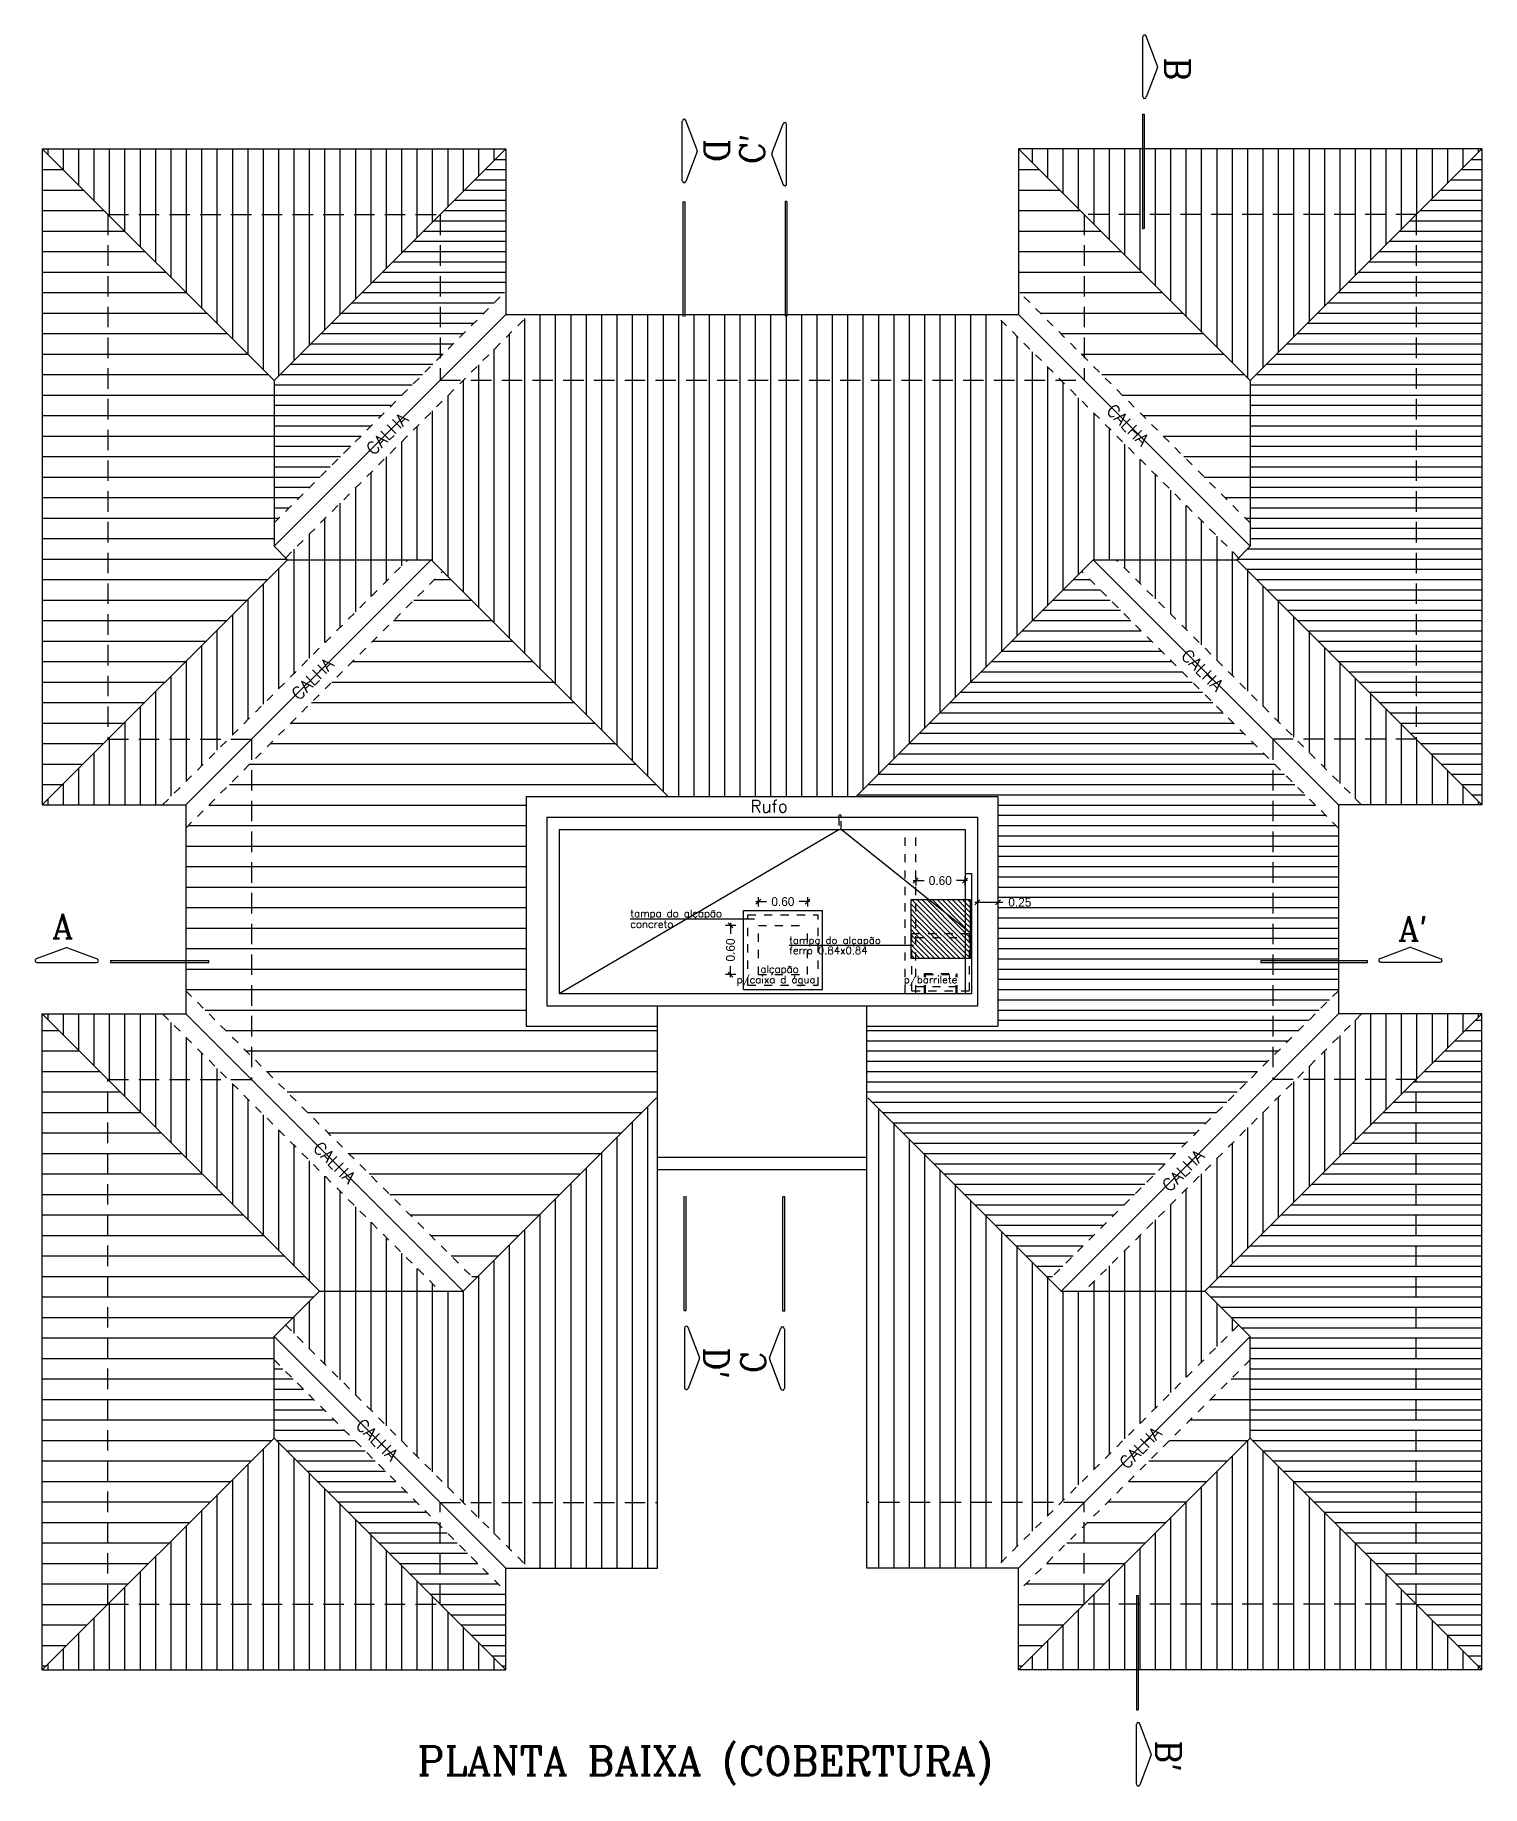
# Model space of a CAD drawing. Extents: x 63 to 100, y -593278 to 70.
# Drawn here: x 62.84 to 80.48, y 49.04 to 70.39 of the extents above; entities that cross this region are included whole.
import ezdxf

# ---------------------------------------------------------------- set-up
doc = ezdxf.new("R2010")
doc.units = 0
doc.header["$LTSCALE"] = 2
doc.linetypes.add('DASHED2', pattern=[0.375, 0.25, -0.125])
doc.layers.get('0').update_dxf_attribs({"linetype": 'CONTINUOUS'})
doc.layers.get('DEFPOINTS').update_dxf_attribs({"linetype": 'CONTINUOUS'})
for name, color, linetype in [('COTAS', 244, 'CONTINUOUS'), ('PAREDE', 7, 'CONTINUOUS'), ('TELHADO', 30, 'CONTINUOUS'), ('TEXTO', 1, 'CONTINUOUS')]:
    doc.layers.add(name, color=color, linetype=linetype)
doc.styles.add('ROMANC', font='ROMANC.SHX')
doc.dimstyles.get("Standard").update_dxf_attribs({"dimtxt": 0.18, "dimasz": 0.18, "dimexe": 0.18, "dimexo": 0.0625, "dimgap": 0.09, "dimtad": 0, "dimtih": 1, "dimtoh": 1, "dimdec": 4, "dimzin": 0, "dimtxsty": 'STANDARD', "dimcen": 0.09, "dimazin": 3, "dimtfac": 1, "dimtdec": 4, "dimtofl": 0, "dimtmove": 0, "dimatfit": 3, "dimtolj": 1, "dimtzin": 0})

msp = doc.modelspace()

# ---------------------------------------------------------------- texts
at = {"layer": 'TEXTO', "color": 3, "linetype": 'CONTINUOUS', "ltscale": 0.3, "style": 'ROMANC', "text_generation_flag": 2}
msp.add_text('B', height=0.3, rotation=90, dxfattribs=at).set_placement((76.918, 70.117))
at = {"layer": 'TEXTO', "color": 3, "linetype": 'CONTINUOUS', "ltscale": 0.3, "style": 'ROMANC'}
for s, rotation, p in [('D', 270, (71.001, 69.123)), ("C'", 90, (71.733, 68.815)), ("D'", 270, (70.997, 54.386)), ('C', 90, (71.746, 54.068)), ("B'", 270, (76.509, 49.593))]:
    msp.add_text(s, height=0.3, rotation=rotation, dxfattribs=at).set_placement(p)
at = {"layer": 'TEXTO', "color": 30, "ltscale": 0.3, "style": 'ROMANC'}
for rotation, p in [(45, (66.967, 65.258)), (315, (75.888, 65.799)), (45, (66.057, 62.268)), (315, (76.798, 62.809)), (315, (66.217, 56.803)), (45, (76.67, 56.272)), (315, (66.737, 53.423)), (45, (76.15, 52.892))]:
    msp.add_text('CALHA', height=0.15, rotation=rotation, dxfattribs=at).set_placement(p)
for s, height, p in [('Rufo', 0.15, (71.561, 60.91)), ('tampa do alçapão ', 0.09, (70.097, 59.632)), ('concreto', 0.09, (70.097, 59.502)), ('tampa do alçapão ', 0.09, (72.033, 59.305)), ('ferro 0.84x0.84', 0.09, (72.033, 59.182)), ('alçapão ', 0.09, (71.683, 58.953)), ('p/caixa d água ', 0.09, (71.394, 58.826)), ('p/barrilete', 0.09, (73.432, 58.826))]:
    msp.add_text(s, height=height, dxfattribs=at).set_placement(p)
at = {"layer": 'TEXTO', "color": 3, "linetype": 'CONTINUOUS', "ltscale": 0.3, "style": 'ROMANC'}
for s, p in [('A', (63.049, 59.372)), ("A'", (79.458, 59.345))]:
    msp.add_text(s, height=0.3, dxfattribs=at).set_placement(p)
at = {"layer": 'TEXTO', "color": 5, "ltscale": 0.3, "style": 'ROMANC'}
msp.add_text('PLANTA BAIXA (COBERTURA)', height=0.35, dxfattribs=at).set_placement((67.503, 49.166))

# ---------------------------------------------------------------- blocks, each defined once
blk = doc.blocks.new('_OBLIQUE')
at = {"color": 0, "linetype": 'BYBLOCK'}
blk.add_line((-0.5, -0.5), (0.5, 0.5), dxfattribs=at)
blk = doc.blocks.new('*D2')
at = {"color": 244, "linetype": 'BYBLOCK', "ltscale": 0.2}
for p, q in [((73.579, 59.162), (73.579, 59.051)), ((74.179, 59.162), (74.179, 59.051)), ((73.549, 59.111), (73.681, 59.111)), ((74.209, 59.111), (74.077, 59.111))]:
    blk.add_line(p, q, dxfattribs=at)
at = {"layer": 'DEFPOINTS', "color": 0, "linetype": 'BYBLOCK', "ltscale": 0.2}
for p in [(73.579, 60.002), (74.179, 60.002), (74.179, 59.111)]:
    blk.add_point(p, dxfattribs=at)
at = {"color": 244, "linetype": 'BYBLOCK', "ltscale": 0.2, "xscale": 0.06, "yscale": 0.06, "zscale": 0.06, "rotation": 180}
blk.add_blockref('_OBLIQUE', (73.579, 59.111), dxfattribs=at)
at = {"color": 244, "linetype": 'BYBLOCK', "ltscale": 0.2, "xscale": 0.06, "yscale": 0.06, "zscale": 0.06}
blk.add_blockref('_OBLIQUE', (74.179, 59.111), dxfattribs=at)
at = {"color": 30, "linetype": 'BYBLOCK', "ltscale": 0.2, "insert": (73.879, 59.111), "char_height": 0.108, "attachment_point": 5}
blk.add_mtext('\\A1;0.60', dxfattribs=at)
blk = doc.blocks.new('*D3')
at = {"color": 244, "linetype": 'BYBLOCK', "ltscale": 0.2}
for p, q in [((72.199, 58.979), (72.331, 58.979)), ((72.229, 59.032), (72.229, 58.919)), ((72.859, 58.979), (72.727, 58.979)), ((72.829, 59.032), (72.829, 58.919))]:
    blk.add_line(p, q, dxfattribs=at)
at = {"layer": 'DEFPOINTS', "color": 0, "linetype": 'BYBLOCK', "ltscale": 0.2}
for p in [(72.229, 59.872), (72.829, 59.872), (72.829, 58.979)]:
    blk.add_point(p, dxfattribs=at)
at = {"color": 244, "linetype": 'BYBLOCK', "ltscale": 0.2, "xscale": 0.06, "yscale": 0.06, "zscale": 0.06, "rotation": 180}
blk.add_blockref('_OBLIQUE', (72.229, 58.979), dxfattribs=at)
at = {"color": 244, "linetype": 'BYBLOCK', "ltscale": 0.2, "xscale": 0.06, "yscale": 0.06, "zscale": 0.06}
blk.add_blockref('_OBLIQUE', (72.829, 58.979), dxfattribs=at)
at = {"color": 30, "linetype": 'BYBLOCK', "ltscale": 0.2, "insert": (72.529, 58.979), "char_height": 0.108, "attachment_point": 5}
blk.add_mtext('\\A1;0.60', dxfattribs=at)
blk = doc.blocks.new('*D4')
at = {"color": 244, "linetype": 'BYBLOCK', "ltscale": 0.2}
for p, q in [((71.389, 60.472), (71.263, 60.472)), ((71.323, 60.502), (71.323, 60.37)), ((71.389, 59.872), (71.263, 59.872)), ((71.323, 59.842), (71.323, 59.974))]:
    blk.add_line(p, q, dxfattribs=at)
at = {"layer": 'DEFPOINTS', "color": 0, "linetype": 'BYBLOCK', "ltscale": 0.2}
for p in [(72.229, 60.472), (71.323, 59.872), (72.229, 59.872)]:
    blk.add_point(p, dxfattribs=at)
at = {"color": 244, "linetype": 'BYBLOCK', "ltscale": 0.2, "xscale": 0.06, "yscale": 0.06, "zscale": 0.06}
for p, rotation in [((71.323, 60.472), 90), ((71.323, 59.872), 270)]:
    blk.add_blockref('_OBLIQUE', p, dxfattribs=dict(at, rotation=rotation))
at = {"color": 30, "linetype": 'BYBLOCK', "ltscale": 0.2, "insert": (71.323, 60.172), "char_height": 0.108, "attachment_point": 5, "rotation": 90}
blk.add_mtext('\\A1;0.60', dxfattribs=at)
blk = doc.blocks.new('*X1')
at = {"color": 0, "linetype": 'CONTINUOUS'}
for p, q in [((163.066, -96.548), (163.1, -96.515)), ((163.116, -96.745), (163.347, -96.515)), ((163.116, -96.684), (163.285, -96.515)), ((163.116, -96.622), (163.223, -96.515)), ((163.116, -96.56), (163.162, -96.515)), ((163.153, -96.77), (163.409, -96.515)), ((163.215, -96.77), (163.471, -96.515)), ((163.277, -96.77), (163.533, -96.515)), ((163.339, -96.77), (163.595, -96.515)), ((163.401, -96.77), (163.657, -96.515)), ((163.463, -96.77), (163.716, -96.517)), ((163.716, -96.517), (163.718, -96.515)), ((163.766, -96.529), (163.776, -96.519)), ((163.056, -96.558), (163.066, -96.548)), ((163.056, -96.62), (163.066, -96.61)), ((163.056, -96.682), (163.066, -96.672)), ((163.056, -96.744), (163.066, -96.734)), ((163.066, -96.61), (163.116, -96.56)), ((163.066, -96.672), (163.116, -96.622)), ((163.066, -96.734), (163.116, -96.684)), ((163.525, -96.77), (163.716, -96.579)), ((163.586, -96.77), (163.716, -96.64)), ((163.648, -96.77), (163.716, -96.702)), ((163.716, -96.579), (163.766, -96.529)), ((163.716, -96.64), (163.766, -96.59)), ((163.716, -96.702), (163.766, -96.652)), ((163.716, -96.764), (163.766, -96.714)), ((163.766, -96.59), (163.776, -96.58)), ((163.766, -96.652), (163.776, -96.642)), ((163.766, -96.714), (163.776, -96.704)), ((163.056, -96.805), (163.066, -96.795)), ((163.056, -96.867), (163.103, -96.82)), ((163.056, -96.929), (163.116, -96.869)), ((163.056, -96.991), (163.116, -96.931)), ((163.066, -96.795), (163.116, -96.745)), ((163.103, -96.82), (163.153, -96.77)), ((163.116, -97.117), (163.413, -96.82)), ((163.116, -97.055), (163.351, -96.82)), ((163.116, -96.993), (163.289, -96.82)), ((163.116, -96.931), (163.227, -96.82)), ((163.116, -96.869), (163.165, -96.82)), ((163.116, -97.179), (163.475, -96.82)), ((163.122, -97.235), (163.536, -96.82)), ((163.165, -96.82), (163.215, -96.77)), ((163.184, -97.235), (163.598, -96.82)), ((163.227, -96.82), (163.277, -96.77)), ((163.246, -97.235), (163.66, -96.82)), ((163.289, -96.82), (163.339, -96.77)), ((163.308, -97.235), (163.716, -96.826)), ((163.351, -96.82), (163.401, -96.77)), ((163.37, -97.235), (163.716, -96.888)), ((163.413, -96.82), (163.463, -96.77)), ((163.432, -97.235), (163.716, -96.95)), ((163.475, -96.82), (163.525, -96.77)), ((163.536, -96.82), (163.586, -96.77)), ((163.598, -96.82), (163.648, -96.77)), ((163.66, -96.82), (163.71, -96.77)), ((163.71, -96.77), (163.716, -96.764)), ((163.716, -96.826), (163.722, -96.82)), ((163.716, -96.888), (163.776, -96.828)), ((163.716, -96.95), (163.776, -96.89)), ((163.716, -97.012), (163.776, -96.952)), ((163.722, -96.82), (163.766, -96.776)), ((163.766, -96.776), (163.776, -96.766)), ((163.056, -97.053), (163.116, -96.993)), ((163.056, -97.115), (163.116, -97.055)), ((163.056, -97.177), (163.116, -97.117)), ((163.493, -97.235), (163.716, -97.012)), ((163.555, -97.235), (163.716, -97.074)), ((163.617, -97.235), (163.716, -97.135)), ((163.716, -97.074), (163.776, -97.014)), ((163.716, -97.135), (163.776, -97.075)), ((163.716, -97.197), (163.776, -97.137)), ((163.06, -97.235), (163.116, -97.179)), ((163.679, -97.235), (163.716, -97.197)), ((163.741, -97.235), (163.776, -97.199))]:
    blk.add_line(p, q, dxfattribs=at)
blk = doc.blocks.new('*D6')
at = {"color": 244, "linetype": 'BYBLOCK', "ltscale": 0.2}
for p, q in [((74.579, 60.242), (74.579, 59.815)), ((74.329, 60.012), (74.329, 59.815)), ((74.299, 59.875), (74.579, 59.875)), ((74.579, 59.875), (74.639, 59.875))]:
    blk.add_line(p, q, dxfattribs=at)
at = {"layer": 'DEFPOINTS', "color": 0, "linetype": 'BYBLOCK', "ltscale": 0.2}
for p in [(74.579, 61.082), (74.329, 60.852), (74.579, 59.875)]:
    blk.add_point(p, dxfattribs=at)
at = {"color": 244, "linetype": 'BYBLOCK', "ltscale": 0.2, "xscale": 0.06, "yscale": 0.06, "zscale": 0.06, "rotation": 180}
blk.add_blockref('_OBLIQUE', (74.329, 59.875), dxfattribs=at)
at = {"color": 244, "linetype": 'BYBLOCK', "ltscale": 0.2, "xscale": 0.06, "yscale": 0.06, "zscale": 0.06}
blk.add_blockref('_OBLIQUE', (74.579, 59.875), dxfattribs=at)
at = {"color": 30, "linetype": 'BYBLOCK', "ltscale": 0.2, "insert": (74.846, 59.875), "char_height": 0.108, "attachment_point": 5}
blk.add_mtext('\\A1;0.25', dxfattribs=at)
blk = doc.blocks.new('*X34')
at = {"color": 0, "ltscale": 0.2}
for p, q in [((80.477, 69), (80.479, 69)), ((80.352, 68.875), (80.479, 68.875)), ((80.102, 68.625), (80.479, 68.625)), ((80.227, 68.75), (80.479, 68.75)), ((79.852, 68.375), (80.479, 68.375)), ((79.977, 68.5), (80.479, 68.5)), ((79.602, 68.125), (79.679, 68.125)), ((79.679, 68.125), (80.479, 68.125)), ((79.727, 68.25), (80.479, 68.25)), ((79.477, 68), (79.679, 68)), ((79.679, 68), (80.479, 68)), ((79.227, 67.75), (79.679, 67.75)), ((79.352, 67.875), (79.679, 67.875)), ((79.679, 67.875), (80.479, 67.875)), ((79.679, 67.75), (80.479, 67.75)), ((78.977, 67.5), (79.679, 67.5)), ((79.102, 67.625), (79.679, 67.625)), ((79.679, 67.625), (80.479, 67.625)), ((79.679, 67.5), (80.479, 67.5)), ((78.852, 67.375), (79.679, 67.375)), ((79.679, 67.375), (80.479, 67.375)), ((78.602, 67.125), (79.679, 67.125)), ((78.727, 67.25), (79.679, 67.25)), ((79.679, 67.25), (80.479, 67.25)), ((79.679, 67.125), (80.479, 67.125)), ((78.352, 66.875), (79.679, 66.875)), ((78.477, 67), (79.679, 67)), ((79.679, 67), (80.479, 67)), ((79.679, 66.875), (80.479, 66.875)), ((78.227, 66.75), (79.679, 66.75)), ((79.679, 66.75), (80.479, 66.75)), ((77.977, 66.5), (79.679, 66.5)), ((78.102, 66.625), (79.679, 66.625)), ((79.679, 66.625), (80.479, 66.625)), ((79.679, 66.5), (80.479, 66.5)), ((77.727, 66.25), (79.679, 66.25)), ((77.852, 66.375), (79.679, 66.375)), ((79.679, 66.375), (80.479, 66.375)), ((79.679, 66.25), (80.479, 66.25)), ((77.654, 66.125), (79.679, 66.125)), ((77.654, 66), (79.679, 66)), ((79.679, 66.125), (80.479, 66.125)), ((79.679, 66), (80.479, 66)), ((77.654, 65.875), (79.679, 65.875)), ((79.679, 65.875), (80.479, 65.875)), ((77.654, 65.75), (79.679, 65.75)), ((77.654, 65.625), (79.679, 65.625)), ((79.679, 65.75), (80.479, 65.75)), ((79.679, 65.625), (80.479, 65.625)), ((77.654, 65.5), (79.679, 65.5)), ((77.654, 65.375), (79.679, 65.375)), ((79.679, 65.5), (80.479, 65.5)), ((79.679, 65.375), (80.479, 65.375)), ((77.654, 65.25), (79.679, 65.25)), ((79.679, 65.25), (80.479, 65.25)), ((77.654, 65.125), (79.679, 65.125)), ((77.654, 65), (79.679, 65)), ((79.679, 65.125), (80.479, 65.125)), ((79.679, 65), (80.479, 65)), ((77.654, 64.875), (79.679, 64.875)), ((77.654, 64.75), (79.679, 64.75)), ((79.679, 64.875), (80.479, 64.875)), ((79.679, 64.75), (80.479, 64.75)), ((77.654, 64.625), (79.679, 64.625)), ((77.654, 64.5), (79.679, 64.5)), ((79.679, 64.625), (80.479, 64.625)), ((79.679, 64.5), (80.479, 64.5)), ((77.654, 64.375), (79.679, 64.375)), ((79.679, 64.375), (80.479, 64.375)), ((77.622, 64.125), (79.679, 64.125)), ((77.654, 64.25), (79.679, 64.25)), ((79.679, 64.25), (80.479, 64.25)), ((79.679, 64.125), (80.479, 64.125)), ((77.497, 64), (79.679, 64)), ((77.606, 63.875), (79.679, 63.875)), ((79.679, 64), (80.479, 64)), ((79.679, 63.875), (80.479, 63.875)), ((77.731, 63.75), (79.679, 63.75)), ((79.679, 63.75), (80.479, 63.75)), ((77.856, 63.625), (79.679, 63.625)), ((77.981, 63.5), (79.679, 63.5)), ((79.679, 63.625), (80.479, 63.625)), ((79.679, 63.5), (80.479, 63.5)), ((78.106, 63.375), (79.679, 63.375)), ((78.231, 63.25), (79.679, 63.25)), ((79.679, 63.375), (80.479, 63.375)), ((79.679, 63.25), (80.479, 63.25)), ((78.356, 63.125), (79.679, 63.125)), ((78.481, 63), (79.679, 63)), ((79.679, 63.125), (80.479, 63.125)), ((79.679, 63), (80.479, 63)), ((78.606, 62.875), (79.679, 62.875)), ((79.679, 62.875), (80.479, 62.875)), ((78.731, 62.75), (79.679, 62.75)), ((78.856, 62.625), (79.679, 62.625)), ((79.679, 62.75), (80.479, 62.75)), ((79.679, 62.625), (80.479, 62.625)), ((78.981, 62.5), (79.679, 62.5)), ((79.106, 62.375), (79.679, 62.375)), ((79.679, 62.5), (80.479, 62.5)), ((79.679, 62.375), (80.479, 62.375)), ((79.231, 62.25), (79.679, 62.25)), ((79.679, 62.25), (80.479, 62.25)), ((79.356, 62.125), (79.679, 62.125)), ((79.481, 62), (79.679, 62)), ((79.679, 62.125), (80.479, 62.125)), ((79.679, 62), (80.479, 62)), ((79.606, 61.875), (79.679, 61.875)), ((79.679, 61.875), (80.479, 61.875)), ((79.731, 61.75), (80.479, 61.75)), ((79.856, 61.625), (80.479, 61.625)), ((79.981, 61.5), (80.479, 61.5)), ((80.106, 61.375), (80.479, 61.375)), ((80.231, 61.25), (80.479, 61.25)), ((80.356, 61.125), (80.479, 61.125))]:
    blk.add_line(p, q, dxfattribs=at)
blk = doc.blocks.new('*X35')
at = {"color": 0, "ltscale": 0.2}
for p, q in [((68.577, 69), (68.579, 69)), ((68.452, 68.875), (68.579, 68.875)), ((68.202, 68.625), (68.579, 68.625)), ((68.327, 68.75), (68.579, 68.75)), ((67.952, 68.375), (68.579, 68.375)), ((68.077, 68.5), (68.579, 68.5)), ((67.702, 68.125), (67.779, 68.125)), ((67.779, 68.125), (68.579, 68.125)), ((67.827, 68.25), (68.579, 68.25)), ((67.577, 68), (67.779, 68)), ((67.779, 68), (68.579, 68)), ((67.327, 67.75), (67.779, 67.75)), ((67.452, 67.875), (67.779, 67.875)), ((67.779, 67.875), (68.579, 67.875)), ((67.779, 67.75), (68.579, 67.75)), ((67.077, 67.5), (67.779, 67.5)), ((67.202, 67.625), (67.779, 67.625)), ((67.779, 67.625), (68.579, 67.625)), ((67.779, 67.5), (68.579, 67.5)), ((66.952, 67.375), (67.779, 67.375)), ((67.779, 67.375), (68.579, 67.375)), ((66.702, 67.125), (67.779, 67.125)), ((66.827, 67.25), (67.779, 67.25)), ((67.779, 67.25), (68.564, 67.25)), ((67.779, 67.125), (68.439, 67.125)), ((66.452, 66.875), (67.779, 66.875)), ((66.577, 67), (67.779, 67)), ((67.779, 67), (68.314, 67)), ((67.779, 66.875), (68.189, 66.875)), ((66.327, 66.75), (67.779, 66.75)), ((67.779, 66.75), (68.064, 66.75)), ((66.077, 66.5), (67.779, 66.5)), ((66.202, 66.625), (67.779, 66.625)), ((67.779, 66.625), (67.939, 66.625)), ((67.779, 66.5), (67.814, 66.5)), ((65.827, 66.25), (67.564, 66.25)), ((65.952, 66.375), (67.689, 66.375)), ((65.754, 66.125), (67.439, 66.125)), ((65.754, 66), (67.314, 66)), ((65.754, 65.875), (67.189, 65.875)), ((65.754, 65.75), (67.064, 65.75)), ((65.754, 65.625), (66.939, 65.625)), ((65.754, 65.5), (66.814, 65.5)), ((65.754, 65.375), (66.689, 65.375)), ((65.754, 65.25), (66.564, 65.25)), ((65.754, 65.125), (66.439, 65.125)), ((65.754, 65), (66.314, 65)), ((65.754, 64.875), (66.189, 64.875)), ((65.754, 64.75), (66.064, 64.75)), ((65.754, 64.625), (65.939, 64.625)), ((65.754, 64.5), (65.814, 64.5)), ((75.497, 63.75), (75.698, 63.75)), ((75.247, 63.5), (75.948, 63.5)), ((75.372, 63.625), (75.823, 63.625)), ((74.997, 63.25), (76.198, 63.25)), ((75.122, 63.375), (76.073, 63.375)), ((74.747, 63), (76.448, 63)), ((74.872, 63.125), (76.323, 63.125)), ((74.622, 62.875), (76.573, 62.875)), ((74.372, 62.625), (76.823, 62.625)), ((74.497, 62.75), (76.698, 62.75)), ((74.122, 62.375), (77.073, 62.375)), ((74.247, 62.5), (76.948, 62.5)), ((73.997, 62.25), (77.198, 62.25)), ((73.747, 62), (77.448, 62)), ((73.872, 62.125), (77.323, 62.125)), ((73.497, 61.75), (77.698, 61.75)), ((73.622, 61.875), (77.573, 61.875)), ((73.372, 61.625), (77.823, 61.625)), ((73.122, 61.375), (77.929, 61.375)), ((73.247, 61.5), (77.929, 61.5)), ((77.929, 61.5), (77.948, 61.5)), ((77.929, 61.375), (78.073, 61.375)), ((72.872, 61.125), (77.929, 61.125)), ((72.997, 61.25), (77.929, 61.25)), ((77.929, 61.25), (78.198, 61.25)), ((77.929, 61.125), (78.323, 61.125)), ((74.579, 61), (77.929, 61)), ((74.579, 60.875), (77.929, 60.875)), ((77.929, 61), (78.448, 61)), ((77.929, 60.875), (78.573, 60.875)), ((74.579, 60.75), (77.929, 60.75)), ((77.929, 60.75), (78.698, 60.75)), ((74.579, 60.625), (77.929, 60.625)), ((74.579, 60.5), (77.929, 60.5)), ((77.929, 60.625), (78.729, 60.625)), ((77.929, 60.5), (78.729, 60.5)), ((74.579, 60.375), (77.929, 60.375)), ((74.579, 60.25), (77.929, 60.25)), ((77.929, 60.375), (78.729, 60.375)), ((77.929, 60.25), (78.729, 60.25)), ((74.579, 60.125), (77.929, 60.125)), ((77.929, 60.125), (78.729, 60.125)), ((74.579, 60), (77.929, 60)), ((74.579, 59.875), (77.929, 59.875)), ((77.929, 60), (78.729, 60)), ((77.929, 59.875), (78.729, 59.875)), ((74.579, 59.75), (77.929, 59.75)), ((74.579, 59.625), (77.929, 59.625)), ((77.929, 59.75), (78.729, 59.75)), ((77.929, 59.625), (78.729, 59.625)), ((74.579, 59.5), (77.929, 59.5)), ((74.579, 59.375), (77.929, 59.375)), ((77.929, 59.5), (78.729, 59.5)), ((77.929, 59.375), (78.729, 59.375)), ((74.579, 59.25), (77.929, 59.25)), ((77.929, 59.25), (78.729, 59.25)), ((74.579, 59.125), (77.929, 59.125)), ((74.579, 59), (77.929, 59)), ((77.929, 59.125), (78.729, 59.125)), ((74.579, 58.875), (77.929, 58.875)), ((74.579, 58.75), (77.929, 58.75)), ((74.579, 58.625), (77.929, 58.625)), ((74.579, 58.5), (77.929, 58.5)), ((74.579, 58.375), (77.929, 58.375)), ((80.402, 58.375), (80.479, 58.375)), ((72.979, 58.25), (77.929, 58.25)), ((72.979, 58.125), (77.929, 58.125)), ((80.152, 58.125), (80.479, 58.125)), ((80.277, 58.25), (80.479, 58.25)), ((72.979, 58), (77.929, 58)), ((72.979, 57.875), (77.869, 57.875)), ((79.902, 57.875), (80.479, 57.875)), ((80.027, 58), (80.479, 58)), ((72.979, 57.75), (77.744, 57.75)), ((79.777, 57.75), (80.479, 57.75)), ((72.979, 57.625), (77.619, 57.625)), ((72.979, 57.5), (77.494, 57.5)), ((79.527, 57.5), (79.679, 57.5)), ((79.652, 57.625), (79.679, 57.625)), ((79.679, 57.625), (80.479, 57.625)), ((79.679, 57.5), (80.479, 57.5)), ((73.046, 57.375), (77.369, 57.375)), ((73.171, 57.25), (77.244, 57.25)), ((79.277, 57.25), (79.679, 57.25)), ((79.402, 57.375), (79.679, 57.375)), ((79.679, 57.375), (80.479, 57.375)), ((79.679, 57.25), (80.479, 57.25)), ((73.296, 57.125), (77.119, 57.125)), ((79.152, 57.125), (79.679, 57.125)), ((79.679, 57.125), (80.479, 57.125)), ((73.421, 57), (76.994, 57)), ((73.546, 56.875), (76.869, 56.875)), ((78.902, 56.875), (79.679, 56.875)), ((79.027, 57), (79.679, 57)), ((79.679, 57), (80.479, 57)), ((79.679, 56.875), (80.479, 56.875)), ((73.671, 56.75), (76.744, 56.75)), ((73.796, 56.625), (76.619, 56.625)), ((78.652, 56.625), (79.679, 56.625)), ((78.777, 56.75), (79.679, 56.75)), ((79.679, 56.75), (80.479, 56.75)), ((79.679, 56.625), (80.479, 56.625)), ((73.921, 56.5), (76.494, 56.5)), ((78.527, 56.5), (79.679, 56.5)), ((79.679, 56.5), (80.479, 56.5)), ((74.046, 56.375), (76.369, 56.375)), ((74.171, 56.25), (76.244, 56.25)), ((78.277, 56.25), (79.679, 56.25)), ((78.402, 56.375), (79.679, 56.375)), ((79.679, 56.375), (80.479, 56.375)), ((79.679, 56.25), (80.479, 56.25)), ((74.296, 56.125), (76.119, 56.125)), ((74.421, 56), (75.994, 56)), ((78.027, 56), (79.679, 56)), ((78.152, 56.125), (79.679, 56.125)), ((79.679, 56.125), (80.479, 56.125)), ((79.679, 56), (80.479, 56)), ((74.546, 55.875), (75.869, 55.875)), ((74.671, 55.75), (75.744, 55.75)), ((77.777, 55.75), (79.679, 55.75)), ((77.902, 55.875), (79.679, 55.875)), ((79.679, 55.875), (80.479, 55.875)), ((79.679, 55.75), (80.479, 55.75)), ((74.796, 55.625), (75.619, 55.625)), ((77.652, 55.625), (79.679, 55.625)), ((79.679, 55.625), (80.479, 55.625)), ((74.921, 55.5), (75.494, 55.5)), ((75.046, 55.375), (75.369, 55.375)), ((77.402, 55.375), (79.679, 55.375)), ((77.527, 55.5), (79.679, 55.5)), ((79.679, 55.5), (80.479, 55.5)), ((79.679, 55.375), (80.479, 55.375)), ((75.171, 55.25), (75.244, 55.25)), ((77.152, 55.125), (79.679, 55.125)), ((77.277, 55.25), (79.679, 55.25)), ((79.679, 55.25), (80.479, 55.25)), ((79.679, 55.125), (80.479, 55.125)), ((77.171, 55), (79.679, 55)), ((79.679, 55), (80.479, 55)), ((77.296, 54.875), (79.679, 54.875)), ((77.421, 54.75), (79.679, 54.75)), ((79.679, 54.875), (80.479, 54.875)), ((79.679, 54.75), (80.479, 54.75)), ((77.546, 54.625), (79.679, 54.625)), ((77.654, 54.5), (79.679, 54.5)), ((79.679, 54.625), (80.479, 54.625)), ((79.679, 54.5), (80.479, 54.5)), ((77.654, 54.375), (79.679, 54.375)), ((77.654, 54.25), (79.679, 54.25)), ((79.679, 54.375), (80.479, 54.375)), ((79.679, 54.25), (80.479, 54.25)), ((65.754, 54.125), (65.863, 54.125)), ((77.654, 54.125), (79.679, 54.125)), ((79.679, 54.125), (80.479, 54.125)), ((65.754, 54), (65.988, 54)), ((65.754, 53.875), (66.113, 53.875)), ((77.654, 54), (79.679, 54)), ((77.654, 53.875), (79.679, 53.875)), ((79.679, 54), (80.479, 54)), ((79.679, 53.875), (80.479, 53.875)), ((65.754, 53.75), (66.238, 53.75)), ((65.754, 53.625), (66.363, 53.625)), ((77.654, 53.75), (79.679, 53.75)), ((77.654, 53.625), (79.679, 53.625)), ((79.679, 53.75), (80.479, 53.75)), ((79.679, 53.625), (80.479, 53.625)), ((65.754, 53.5), (66.488, 53.5)), ((77.654, 53.5), (79.679, 53.5)), ((79.679, 53.5), (80.479, 53.5)), ((65.754, 53.375), (66.613, 53.375)), ((65.781, 53.25), (66.738, 53.25)), ((77.654, 53.375), (79.679, 53.375)), ((77.681, 53.25), (79.679, 53.25)), ((79.679, 53.375), (80.479, 53.375)), ((79.679, 53.25), (80.479, 53.25)), ((65.906, 53.125), (66.863, 53.125)), ((66.031, 53), (66.988, 53)), ((77.806, 53.125), (79.679, 53.125)), ((77.931, 53), (79.679, 53)), ((79.679, 53.125), (80.479, 53.125)), ((79.679, 53), (80.479, 53)), ((66.156, 52.875), (67.113, 52.875)), ((66.281, 52.75), (67.238, 52.75)), ((78.056, 52.875), (79.679, 52.875)), ((78.181, 52.75), (79.679, 52.75)), ((79.679, 52.875), (80.479, 52.875)), ((79.679, 52.75), (80.479, 52.75)), ((66.406, 52.625), (67.363, 52.625)), ((78.306, 52.625), (79.679, 52.625)), ((79.679, 52.625), (80.479, 52.625)), ((66.531, 52.5), (67.488, 52.5)), ((66.656, 52.375), (67.613, 52.375)), ((78.431, 52.5), (79.679, 52.5)), ((78.556, 52.375), (79.679, 52.375)), ((79.679, 52.5), (80.479, 52.5)), ((79.679, 52.375), (80.479, 52.375)), ((66.781, 52.25), (67.738, 52.25)), ((66.906, 52.125), (67.779, 52.125)), ((67.779, 52.125), (67.863, 52.125)), ((78.681, 52.25), (79.679, 52.25)), ((78.806, 52.125), (79.679, 52.125)), ((79.679, 52.25), (80.479, 52.25)), ((79.679, 52.125), (80.479, 52.125)), ((67.031, 52), (67.779, 52)), ((67.779, 52), (67.988, 52)), ((78.931, 52), (79.679, 52)), ((79.679, 52), (80.479, 52)), ((67.156, 51.875), (67.779, 51.875)), ((67.281, 51.75), (67.779, 51.75)), ((67.779, 51.875), (68.113, 51.875)), ((67.779, 51.75), (68.238, 51.75)), ((79.056, 51.875), (79.679, 51.875)), ((79.181, 51.75), (79.679, 51.75)), ((79.679, 51.875), (80.479, 51.875)), ((79.679, 51.75), (80.479, 51.75)), ((67.406, 51.625), (67.779, 51.625)), ((67.531, 51.5), (67.779, 51.5)), ((67.779, 51.625), (68.363, 51.625)), ((67.779, 51.5), (68.488, 51.5)), ((79.306, 51.625), (79.679, 51.625)), ((79.431, 51.5), (79.679, 51.5)), ((79.679, 51.625), (80.479, 51.625)), ((79.679, 51.5), (80.479, 51.5)), ((67.656, 51.375), (67.779, 51.375)), ((67.779, 51.375), (68.579, 51.375)), ((79.556, 51.375), (79.679, 51.375)), ((79.679, 51.375), (80.479, 51.375)), ((67.781, 51.25), (68.579, 51.25)), ((67.906, 51.125), (68.579, 51.125)), ((79.681, 51.25), (80.479, 51.25)), ((79.806, 51.125), (80.479, 51.125)), ((68.031, 51), (68.579, 51)), ((68.156, 50.875), (68.579, 50.875)), ((79.931, 51), (80.479, 51)), ((80.056, 50.875), (80.479, 50.875)), ((68.281, 50.75), (68.579, 50.75)), ((68.406, 50.625), (68.579, 50.625)), ((80.181, 50.75), (80.479, 50.75)), ((80.306, 50.625), (80.479, 50.625)), ((68.531, 50.5), (68.579, 50.5)), ((80.431, 50.5), (80.479, 50.5))]:
    blk.add_line(p, q, dxfattribs=at)
blk = doc.blocks.new('*X36')
at = {"color": 0, "ltscale": 0.2}
for p, q in [((77.929, 59), (78.729, 59)), ((77.929, 58.875), (78.729, 58.875)), ((77.929, 58.75), (78.729, 58.75)), ((77.929, 58.625), (78.619, 58.625)), ((77.929, 58.5), (78.494, 58.5)), ((77.929, 58.375), (78.369, 58.375)), ((77.929, 58.25), (78.244, 58.25)), ((77.929, 58.125), (78.119, 58.125)), ((77.929, 58), (77.994, 58))]:
    blk.add_line(p, q, dxfattribs=at)
blk = doc.blocks.new('*X37')
at = {"color": 0, "ltscale": 0.2}
for p, q in [((63, 68.931), (63, 69.002)), ((63.187, 68.744), (63.187, 69.002)), ((63.375, 68.556), (63.375, 69.002)), ((63.562, 68.369), (63.562, 69.002)), ((63.75, 68.202), (63.75, 69.002)), ((63.937, 68.202), (63.937, 69.002)), ((64.125, 68.202), (64.125, 69.002)), ((64.312, 68.202), (64.312, 69.002)), ((64.5, 68.202), (64.5, 69.002)), ((64.687, 68.202), (64.687, 69.002)), ((64.875, 68.202), (64.875, 69.002)), ((65.062, 68.202), (65.062, 69.002)), ((65.25, 68.202), (65.25, 69.002)), ((65.437, 68.202), (65.437, 69.002)), ((65.625, 68.202), (65.625, 69.002)), ((65.812, 68.202), (65.812, 69.002)), ((66, 68.202), (66, 69.002)), ((66.187, 68.202), (66.187, 69.002)), ((66.375, 68.202), (66.375, 69.002)), ((66.562, 68.202), (66.562, 69.002)), ((66.75, 68.202), (66.75, 69.002)), ((66.937, 68.202), (66.937, 69.002)), ((67.125, 68.202), (67.125, 69.002)), ((67.312, 68.202), (67.312, 69.002)), ((67.5, 68.202), (67.5, 69.002)), ((67.687, 68.202), (67.687, 69.002)), ((67.875, 68.298), (67.875, 69.002)), ((68.062, 68.486), (68.062, 69.002)), ((68.25, 68.673), (68.25, 69.002)), ((68.437, 68.861), (68.437, 69.002)), ((75, 68.831), (75, 69.002)), ((75.187, 68.644), (75.187, 69.002)), ((75.375, 68.456), (75.375, 69.002)), ((75.562, 68.269), (75.562, 69.002)), ((75.75, 68.202), (75.75, 69.002)), ((75.937, 68.202), (75.937, 69.002)), ((76.125, 68.202), (76.125, 69.002)), ((76.312, 68.202), (76.312, 69.002)), ((76.5, 68.202), (76.5, 69.002)), ((76.687, 68.202), (76.687, 69.002)), ((76.875, 68.202), (76.875, 69.002)), ((77.062, 68.202), (77.062, 69.002)), ((77.25, 68.202), (77.25, 69.002)), ((77.437, 68.202), (77.437, 69.002)), ((77.625, 68.202), (77.625, 69.002)), ((77.812, 68.202), (77.812, 69.002)), ((78, 68.202), (78, 69.002)), ((78.187, 68.202), (78.187, 69.002)), ((78.375, 68.202), (78.375, 69.002)), ((78.562, 68.202), (78.562, 69.002)), ((78.75, 68.202), (78.75, 69.002)), ((78.937, 68.202), (78.937, 69.002)), ((79.125, 68.202), (79.125, 69.002)), ((79.312, 68.202), (79.312, 69.002)), ((79.5, 68.202), (79.5, 69.002)), ((79.687, 68.211), (79.687, 69.002)), ((79.875, 68.398), (79.875, 69.002)), ((80.062, 68.586), (80.062, 69.002)), ((80.25, 68.773), (80.25, 69.002)), ((80.437, 68.961), (80.437, 69.002)), ((63.75, 68.181), (63.75, 68.202)), ((63.937, 67.994), (63.937, 68.202)), ((64.125, 67.806), (64.125, 68.202)), ((64.312, 67.619), (64.312, 68.202)), ((64.5, 67.431), (64.5, 68.202)), ((64.687, 67.244), (64.687, 68.202)), ((64.875, 67.056), (64.875, 68.202)), ((65.062, 66.869), (65.062, 68.202)), ((65.25, 66.681), (65.25, 68.202)), ((65.437, 66.494), (65.437, 68.202)), ((65.625, 66.306), (65.625, 68.202)), ((65.812, 66.236), (65.812, 68.202)), ((66, 66.423), (66, 68.202)), ((66.187, 66.611), (66.187, 68.202)), ((66.375, 66.798), (66.375, 68.202)), ((66.562, 66.986), (66.562, 68.202)), ((66.75, 67.173), (66.75, 68.202)), ((66.937, 67.361), (66.937, 68.202)), ((67.125, 67.548), (67.125, 68.202)), ((67.312, 67.736), (67.312, 68.202)), ((67.5, 67.923), (67.5, 68.202)), ((67.687, 68.111), (67.687, 68.202)), ((75.75, 68.081), (75.75, 68.202)), ((75.937, 67.894), (75.937, 68.202)), ((76.125, 67.706), (76.125, 68.202)), ((76.312, 67.519), (76.312, 68.202)), ((76.5, 67.331), (76.5, 68.202)), ((76.687, 67.144), (76.687, 68.202)), ((76.875, 66.956), (76.875, 68.202)), ((77.062, 66.769), (77.062, 68.202)), ((77.25, 66.581), (77.25, 68.202)), ((77.437, 66.394), (77.437, 68.202)), ((77.625, 66.206), (77.625, 68.202)), ((77.812, 66.336), (77.812, 68.202)), ((78, 66.523), (78, 68.202)), ((78.187, 66.711), (78.187, 68.202)), ((78.375, 66.898), (78.375, 68.202)), ((78.562, 67.086), (78.562, 68.202)), ((78.75, 67.273), (78.75, 68.202)), ((78.937, 67.461), (78.937, 68.202)), ((79.125, 67.648), (79.125, 68.202)), ((79.312, 67.836), (79.312, 68.202)), ((79.5, 68.023), (79.5, 68.202)), ((63, 58.381), (63, 58.452)), ((63.187, 58.194), (63.187, 58.452)), ((63.375, 58.006), (63.375, 58.452)), ((63.562, 57.819), (63.562, 58.452)), ((63.75, 57.652), (63.75, 58.452)), ((63.937, 57.652), (63.937, 58.452)), ((64.125, 57.652), (64.125, 58.452)), ((64.312, 57.652), (64.312, 58.452)), ((64.5, 57.652), (64.5, 58.348)), ((78.937, 57.652), (78.937, 58.378)), ((79.125, 57.652), (79.125, 58.452)), ((79.312, 57.652), (79.312, 58.452)), ((79.5, 57.652), (79.5, 58.452)), ((79.687, 57.661), (79.687, 58.452)), ((79.875, 57.848), (79.875, 58.452)), ((80.062, 58.036), (80.062, 58.452)), ((80.25, 58.223), (80.25, 58.452)), ((80.437, 58.411), (80.437, 58.452)), ((64.687, 57.652), (64.687, 58.161)), ((78.75, 57.652), (78.75, 58.19)), ((64.875, 57.652), (64.875, 57.973)), ((78.562, 57.652), (78.562, 58.003)), ((65.062, 57.652), (65.062, 57.786)), ((78.375, 57.652), (78.375, 57.815)), ((63.75, 57.631), (63.75, 57.652)), ((63.937, 57.444), (63.937, 57.652)), ((64.125, 57.256), (64.125, 57.652)), ((64.312, 57.069), (64.312, 57.652)), ((64.5, 56.881), (64.5, 57.652)), ((64.687, 56.694), (64.687, 57.652)), ((64.875, 56.506), (64.875, 57.652)), ((65.062, 56.319), (65.062, 57.652)), ((65.25, 56.131), (65.25, 57.598)), ((78.187, 56.161), (78.187, 57.628)), ((78.375, 56.348), (78.375, 57.652)), ((78.562, 56.536), (78.562, 57.652)), ((78.75, 56.723), (78.75, 57.652)), ((78.937, 56.911), (78.937, 57.652)), ((79.125, 57.098), (79.125, 57.652)), ((79.312, 57.286), (79.312, 57.652)), ((79.5, 57.473), (79.5, 57.652)), ((65.437, 55.944), (65.437, 57.411)), ((77.812, 55.786), (77.812, 57.253)), ((78, 55.973), (78, 57.44)), ((65.625, 55.756), (65.625, 57.223)), ((65.812, 55.569), (65.812, 57.036)), ((77.625, 55.598), (77.625, 57.065)), ((66, 55.381), (66, 56.848)), ((77.437, 55.411), (77.437, 56.878)), ((66.187, 55.194), (66.187, 56.661)), ((77.25, 55.223), (77.25, 56.69)), ((66.375, 55.072), (66.375, 56.473)), ((77.062, 55.072), (77.062, 56.503)), ((66.562, 55.072), (66.562, 56.286)), ((76.875, 55.072), (76.875, 56.315)), ((66.75, 55.072), (66.75, 56.098)), ((76.687, 55.072), (76.687, 56.128)), ((66.937, 55.072), (66.937, 55.911)), ((76.312, 55.072), (76.312, 55.753)), ((76.5, 55.072), (76.5, 55.94)), ((67.125, 55.072), (67.125, 55.723)), ((67.312, 55.072), (67.312, 55.536)), ((76.125, 55.072), (76.125, 55.565)), ((67.5, 55.072), (67.5, 55.348)), ((75.937, 55.072), (75.937, 55.378)), ((67.687, 55.072), (67.687, 55.161)), ((75.75, 55.072), (75.75, 55.19)), ((65.812, 51.252), (65.812, 53.219)), ((77.625, 51.252), (77.625, 53.248)), ((65.625, 51.252), (65.625, 53.148)), ((66, 51.252), (66, 53.031)), ((77.437, 51.252), (77.437, 53.061)), ((77.812, 51.252), (77.812, 53.119)), ((65.25, 51.252), (65.25, 52.773)), ((65.437, 51.252), (65.437, 52.961)), ((66.187, 51.252), (66.187, 52.844)), ((77.25, 51.252), (77.25, 52.873)), ((78, 51.252), (78, 52.931)), ((65.062, 51.252), (65.062, 52.586)), ((66.375, 51.252), (66.375, 52.656)), ((77.062, 51.252), (77.062, 52.686)), ((78.187, 51.252), (78.187, 52.744)), ((78.375, 51.252), (78.375, 52.556)), ((64.875, 51.252), (64.875, 52.398)), ((66.562, 51.252), (66.562, 52.469)), ((76.875, 51.252), (76.875, 52.498)), ((78.562, 51.252), (78.562, 52.369)), ((64.687, 51.252), (64.687, 52.211)), ((66.75, 51.252), (66.75, 52.281)), ((76.5, 51.252), (76.5, 52.123)), ((76.687, 51.252), (76.687, 52.311)), ((78.75, 51.252), (78.75, 52.181)), ((64.5, 51.252), (64.5, 52.023)), ((66.937, 51.252), (66.937, 52.094)), ((67.125, 51.252), (67.125, 51.906)), ((76.312, 51.252), (76.312, 51.936)), ((78.937, 51.252), (78.937, 51.994)), ((64.312, 51.252), (64.312, 51.836)), ((67.312, 51.252), (67.312, 51.719)), ((76.125, 51.252), (76.125, 51.748)), ((79.125, 51.252), (79.125, 51.806)), ((64.125, 51.252), (64.125, 51.648)), ((67.5, 51.252), (67.5, 51.531)), ((75.937, 51.252), (75.937, 51.561)), ((79.312, 51.252), (79.312, 51.619)), ((63.75, 51.252), (63.75, 51.273)), ((63.937, 51.252), (63.937, 51.461)), ((67.687, 51.252), (67.687, 51.344)), ((75.75, 51.252), (75.75, 51.373)), ((79.5, 51.252), (79.5, 51.431)), ((63.562, 50.452), (63.562, 51.086)), ((63.75, 50.452), (63.75, 51.252)), ((63.937, 50.452), (63.937, 51.252)), ((64.125, 50.452), (64.125, 51.252)), ((64.312, 50.452), (64.312, 51.252)), ((64.5, 50.452), (64.5, 51.252)), ((64.687, 50.452), (64.687, 51.252)), ((64.875, 50.452), (64.875, 51.252)), ((65.062, 50.452), (65.062, 51.252)), ((65.25, 50.452), (65.25, 51.252)), ((65.437, 50.452), (65.437, 51.252)), ((65.625, 50.452), (65.625, 51.252)), ((65.812, 50.452), (65.812, 51.252)), ((66, 50.452), (66, 51.252)), ((66.187, 50.452), (66.187, 51.252)), ((66.375, 50.452), (66.375, 51.252)), ((66.562, 50.452), (66.562, 51.252)), ((66.75, 50.452), (66.75, 51.252)), ((66.937, 50.452), (66.937, 51.252)), ((67.125, 50.452), (67.125, 51.252)), ((67.312, 50.452), (67.312, 51.252)), ((67.5, 50.452), (67.5, 51.252)), ((67.687, 50.452), (67.687, 51.252)), ((67.875, 50.452), (67.875, 51.156)), ((75.562, 50.452), (75.562, 51.186)), ((75.75, 50.452), (75.75, 51.252)), ((75.937, 50.452), (75.937, 51.252)), ((76.125, 50.452), (76.125, 51.252)), ((76.312, 50.452), (76.312, 51.252)), ((76.5, 50.452), (76.5, 51.252)), ((76.687, 50.452), (76.687, 51.252)), ((76.875, 50.452), (76.875, 51.252)), ((77.062, 50.452), (77.062, 51.252)), ((77.25, 50.452), (77.25, 51.252)), ((77.437, 50.452), (77.437, 51.252)), ((77.625, 50.452), (77.625, 51.252)), ((77.812, 50.452), (77.812, 51.252)), ((78, 50.452), (78, 51.252)), ((78.187, 50.452), (78.187, 51.252)), ((78.375, 50.452), (78.375, 51.252)), ((78.562, 50.452), (78.562, 51.252)), ((78.75, 50.452), (78.75, 51.252)), ((78.937, 50.452), (78.937, 51.252)), ((79.125, 50.452), (79.125, 51.252)), ((79.312, 50.452), (79.312, 51.252)), ((79.5, 50.452), (79.5, 51.252)), ((79.687, 50.452), (79.687, 51.244)), ((79.875, 50.452), (79.875, 51.056)), ((63.375, 50.452), (63.375, 50.898)), ((68.062, 50.452), (68.062, 50.969)), ((75.375, 50.452), (75.375, 50.998)), ((80.062, 50.452), (80.062, 50.869)), ((63.187, 50.452), (63.187, 50.711)), ((68.25, 50.452), (68.25, 50.781)), ((75, 50.452), (75, 50.623)), ((75.187, 50.452), (75.187, 50.811)), ((80.25, 50.452), (80.25, 50.681)), ((63, 50.452), (63, 50.523)), ((68.437, 50.452), (68.437, 50.594)), ((80.437, 50.452), (80.437, 50.494))]:
    blk.add_line(p, q, dxfattribs=at)
blk = doc.blocks.new('*X38')
at = {"color": 0, "ltscale": 0.2}
for p, q in [((68.812, 66.182), (68.812, 66.933)), ((69, 66.182), (69, 66.982)), ((69.187, 66.182), (69.187, 66.982)), ((69.375, 66.182), (69.375, 66.982)), ((69.562, 66.182), (69.562, 66.982)), ((69.75, 66.182), (69.75, 66.982)), ((69.937, 66.182), (69.937, 66.982)), ((70.125, 66.182), (70.125, 66.982)), ((70.312, 66.182), (70.312, 66.982)), ((70.5, 66.182), (70.5, 66.982)), ((70.687, 66.182), (70.687, 66.982)), ((70.875, 66.182), (70.875, 66.982)), ((71.062, 66.182), (71.062, 66.982)), ((71.25, 66.182), (71.25, 66.982)), ((71.437, 66.182), (71.437, 66.982)), ((71.625, 66.182), (71.625, 66.982)), ((71.812, 66.182), (71.812, 66.982)), ((72, 66.182), (72, 66.982)), ((72.187, 66.182), (72.187, 66.982)), ((72.375, 66.182), (72.375, 66.982)), ((72.562, 66.182), (72.562, 66.982)), ((72.75, 66.182), (72.75, 66.982)), ((72.937, 66.182), (72.937, 66.982)), ((73.125, 66.182), (73.125, 66.982)), ((73.312, 66.182), (73.312, 66.982)), ((73.5, 66.182), (73.5, 66.982)), ((73.687, 66.182), (73.687, 66.982)), ((73.875, 66.182), (73.875, 66.982)), ((74.062, 66.182), (74.062, 66.982)), ((74.25, 66.182), (74.25, 66.982)), ((74.437, 66.182), (74.437, 66.982)), ((74.625, 66.182), (74.625, 66.903)), ((68.625, 66.182), (68.625, 66.745)), ((74.812, 66.182), (74.812, 66.716)), ((68.437, 66.182), (68.437, 66.558)), ((75, 66.182), (75, 66.528)), ((68.25, 66.182), (68.25, 66.37)), ((75.187, 66.182), (75.187, 66.341)), ((67.875, 63.786), (67.875, 65.995)), ((68.062, 66.182), (68.062, 66.183)), ((68.062, 63.599), (68.062, 66.182)), ((68.25, 63.411), (68.25, 66.182)), ((68.437, 63.224), (68.437, 66.182)), ((68.625, 63.036), (68.625, 66.182)), ((68.812, 62.849), (68.812, 66.182)), ((69, 62.661), (69, 66.182)), ((69.187, 62.474), (69.187, 66.182)), ((69.375, 62.286), (69.375, 66.182)), ((69.562, 62.099), (69.562, 66.182)), ((69.75, 61.911), (69.75, 66.182)), ((69.937, 61.724), (69.937, 66.182)), ((70.125, 61.536), (70.125, 66.182)), ((70.312, 61.349), (70.312, 66.182)), ((70.5, 61.161), (70.5, 66.182)), ((70.687, 61.102), (70.687, 66.182)), ((70.875, 61.102), (70.875, 66.182)), ((71.062, 61.102), (71.062, 66.182)), ((71.25, 61.102), (71.25, 66.182)), ((71.437, 61.102), (71.437, 66.182)), ((71.625, 61.102), (71.625, 66.182)), ((71.812, 61.102), (71.812, 66.182)), ((72, 61.102), (72, 66.182)), ((72.187, 61.102), (72.187, 66.182)), ((72.375, 61.102), (72.375, 66.182)), ((72.562, 61.102), (72.562, 66.182)), ((72.75, 61.102), (72.75, 66.182)), ((72.937, 61.191), (72.937, 66.182)), ((73.125, 61.378), (73.125, 66.182)), ((73.312, 61.566), (73.312, 66.182)), ((73.5, 61.753), (73.5, 66.182)), ((73.687, 61.941), (73.687, 66.182)), ((73.875, 62.128), (73.875, 66.182)), ((74.062, 62.316), (74.062, 66.182)), ((74.25, 62.503), (74.25, 66.182)), ((74.437, 62.691), (74.437, 66.182)), ((74.625, 62.878), (74.625, 66.182)), ((74.812, 63.066), (74.812, 66.182)), ((75, 63.253), (75, 66.182)), ((75.187, 63.441), (75.187, 66.182)), ((75.375, 63.628), (75.375, 66.153)), ((67.687, 63.974), (67.687, 65.808)), ((75.562, 63.816), (75.562, 65.966)), ((75.75, 63.992), (75.75, 65.778)), ((67.5, 63.992), (67.5, 65.62)), ((75.937, 63.992), (75.937, 65.591)), ((67.312, 63.992), (67.312, 65.433)), ((76.125, 63.992), (76.125, 65.403)), ((67.125, 63.992), (67.125, 65.245)), ((76.312, 63.992), (76.312, 65.216)), ((66.937, 63.992), (66.937, 65.058)), ((76.5, 63.992), (76.5, 65.028)), ((66.75, 63.992), (66.75, 64.87)), ((76.687, 63.992), (76.687, 64.841)), ((66.375, 63.992), (66.375, 64.495)), ((66.562, 63.992), (66.562, 64.683)), ((76.875, 63.992), (76.875, 64.653)), ((66.187, 63.992), (66.187, 64.308)), ((77.062, 63.992), (77.062, 64.466)), ((66, 63.992), (66, 64.12)), ((77.25, 63.992), (77.25, 64.278)), ((77.437, 63.992), (77.437, 64.091)), ((70.312, 52.492), (70.312, 57.325)), ((73.125, 52.492), (73.125, 57.296)), ((70.125, 52.492), (70.125, 57.137)), ((73.312, 52.492), (73.312, 57.108)), ((69.937, 52.492), (69.937, 56.95)), ((73.5, 52.492), (73.5, 56.921)), ((69.75, 52.492), (69.75, 56.762)), ((73.687, 52.492), (73.687, 56.733)), ((69.375, 52.492), (69.375, 56.387)), ((69.562, 52.492), (69.562, 56.575)), ((73.875, 52.492), (73.875, 56.546)), ((69.187, 52.492), (69.187, 56.2)), ((74.062, 52.492), (74.062, 56.358)), ((74.25, 52.492), (74.25, 56.171)), ((69, 52.492), (69, 56.012)), ((74.437, 52.492), (74.437, 55.983)), ((68.812, 52.492), (68.812, 55.825)), ((74.625, 52.492), (74.625, 55.796)), ((68.625, 52.492), (68.625, 55.637)), ((74.812, 52.492), (74.812, 55.608)), ((68.437, 52.492), (68.437, 55.45)), ((75, 52.492), (75, 55.421)), ((68.25, 52.492), (68.25, 55.262)), ((75.187, 52.492), (75.187, 55.233)), ((66.187, 54.366), (66.187, 54.95)), ((66.375, 54.178), (66.375, 55.072)), ((66.562, 53.991), (66.562, 55.072)), ((66.75, 53.803), (66.75, 55.072)), ((66.937, 53.616), (66.937, 55.072)), ((67.125, 53.428), (67.125, 55.072)), ((67.312, 53.241), (67.312, 55.072)), ((67.5, 53.053), (67.5, 55.072)), ((67.687, 52.866), (67.687, 55.072)), ((67.875, 52.678), (67.875, 55.072)), ((68.062, 52.492), (68.062, 55.075)), ((75.375, 52.52), (75.375, 55.072)), ((75.562, 52.708), (75.562, 55.072)), ((75.75, 52.895), (75.75, 55.072)), ((75.937, 53.083), (75.937, 55.072)), ((76.125, 53.27), (76.125, 55.072)), ((76.312, 53.458), (76.312, 55.072)), ((76.5, 53.645), (76.5, 55.072)), ((76.687, 53.833), (76.687, 55.072)), ((76.875, 54.02), (76.875, 55.072)), ((77.062, 54.208), (77.062, 55.072)), ((77.25, 54.395), (77.25, 54.921)), ((66, 54.553), (66, 54.762)), ((77.437, 54.583), (77.437, 54.733)), ((68.062, 52.491), (68.062, 52.492)), ((68.25, 52.303), (68.25, 52.492)), ((68.437, 52.116), (68.437, 52.492)), ((68.625, 51.928), (68.625, 52.492)), ((68.812, 51.741), (68.812, 52.492)), ((69, 51.692), (69, 52.492)), ((69.187, 51.692), (69.187, 52.492)), ((69.375, 51.692), (69.375, 52.492)), ((69.562, 51.692), (69.562, 52.492)), ((69.75, 51.692), (69.75, 52.492)), ((69.937, 51.692), (69.937, 52.492)), ((70.125, 51.692), (70.125, 52.492)), ((70.312, 51.692), (70.312, 52.492)), ((73.125, 51.692), (73.125, 52.492)), ((73.312, 51.692), (73.312, 52.492)), ((73.5, 51.692), (73.5, 52.492)), ((73.687, 51.692), (73.687, 52.492)), ((73.875, 51.692), (73.875, 52.492)), ((74.062, 51.692), (74.062, 52.492)), ((74.25, 51.692), (74.25, 52.492)), ((74.437, 51.692), (74.437, 52.492)), ((74.625, 51.77), (74.625, 52.492)), ((74.812, 51.958), (74.812, 52.492)), ((75, 52.145), (75, 52.492)), ((75.187, 52.333), (75.187, 52.492))]:
    blk.add_line(p, q, dxfattribs=at)
blk = doc.blocks.new('*X39')
at = {"color": 0, "ltscale": 0.2}
for p, q in [((65.812, 62.418), (65.812, 63.886)), ((66, 62.606), (66, 63.992)), ((66.187, 62.793), (66.187, 63.992)), ((66.375, 62.981), (66.375, 63.992)), ((66.562, 63.168), (66.562, 63.992)), ((66.75, 63.356), (66.75, 63.992)), ((66.937, 63.543), (66.937, 63.992)), ((67.125, 63.731), (67.125, 63.992)), ((67.312, 63.918), (67.312, 63.992)), ((76.125, 63.889), (76.125, 63.992)), ((76.312, 63.702), (76.312, 63.992)), ((76.5, 63.514), (76.5, 63.992)), ((76.687, 63.327), (76.687, 63.992)), ((76.875, 63.139), (76.875, 63.992)), ((77.062, 62.952), (77.062, 63.992)), ((77.25, 62.764), (77.25, 63.992)), ((77.437, 62.577), (77.437, 63.992)), ((77.625, 62.389), (77.625, 63.856)), ((65.625, 62.231), (65.625, 63.698)), ((77.812, 62.202), (77.812, 63.669)), ((65.437, 62.043), (65.437, 63.511)), ((78, 62.014), (78, 63.481)), ((65.25, 61.856), (65.25, 63.323)), ((78.187, 61.827), (78.187, 63.294)), ((65.062, 61.802), (65.062, 63.136)), ((78.375, 61.802), (78.375, 63.106)), ((64.875, 61.802), (64.875, 62.948)), ((78.562, 61.802), (78.562, 62.919)), ((64.5, 61.802), (64.5, 62.573)), ((64.687, 61.802), (64.687, 62.761)), ((78.75, 61.802), (78.75, 62.731)), ((64.312, 61.802), (64.312, 62.386)), ((78.937, 61.802), (78.937, 62.544)), ((64.125, 61.802), (64.125, 62.198)), ((79.125, 61.802), (79.125, 62.356)), ((79.312, 61.802), (79.312, 62.169)), ((63.938, 61.802), (63.938, 62.011)), ((79.5, 61.802), (79.5, 61.981)), ((63.75, 61.802), (63.75, 61.823)), ((63.75, 61.002), (63.75, 61.802)), ((63.938, 61.002), (63.938, 61.802)), ((64.125, 61.002), (64.125, 61.802)), ((64.312, 61.002), (64.312, 61.802)), ((64.5, 61.106), (64.5, 61.802)), ((64.687, 61.293), (64.687, 61.802)), ((64.875, 61.481), (64.875, 61.802)), ((65.062, 61.668), (65.062, 61.802)), ((78.375, 61.639), (78.375, 61.802)), ((78.562, 61.452), (78.562, 61.802)), ((78.75, 61.264), (78.75, 61.802)), ((78.937, 61.077), (78.937, 61.802)), ((79.125, 61.002), (79.125, 61.802)), ((79.312, 61.002), (79.312, 61.802)), ((79.5, 61.002), (79.5, 61.802)), ((79.687, 61.002), (79.687, 61.794)), ((63.562, 61.002), (63.562, 61.636)), ((79.875, 61.002), (79.875, 61.606)), ((63.375, 61.002), (63.375, 61.448)), ((80.062, 61.002), (80.062, 61.419)), ((63.187, 61.002), (63.187, 61.261)), ((80.25, 61.002), (80.25, 61.231)), ((63, 61.002), (63, 61.073)), ((80.437, 61.002), (80.437, 61.044))]:
    blk.add_line(p, q, dxfattribs=at)
blk = doc.blocks.new('*X40')
at = {"color": 0, "ltscale": 0.2}
for p, q in [((62.929, 69), (62.931, 69)), ((74.829, 69), (74.831, 69)), ((62.929, 68.75), (63.181, 68.75)), ((74.829, 68.75), (75.081, 68.75)), ((62.929, 68.5), (63.431, 68.5)), ((74.829, 68.5), (75.331, 68.5)), ((62.929, 68.25), (63.681, 68.25)), ((74.829, 68.25), (75.581, 68.25)), ((62.929, 68), (63.729, 68)), ((63.729, 68), (63.931, 68)), ((74.829, 68), (75.629, 68)), ((75.629, 68), (75.831, 68)), ((62.929, 67.75), (63.729, 67.75)), ((63.729, 67.75), (64.181, 67.75)), ((74.829, 67.75), (75.629, 67.75)), ((75.629, 67.75), (76.081, 67.75)), ((62.929, 67.5), (63.729, 67.5)), ((63.729, 67.5), (64.431, 67.5)), ((74.829, 67.5), (75.629, 67.5)), ((75.629, 67.5), (76.331, 67.5)), ((62.929, 67.25), (63.729, 67.25)), ((63.729, 67.25), (64.681, 67.25)), ((74.844, 67.25), (75.629, 67.25)), ((75.629, 67.25), (76.581, 67.25)), ((62.929, 67), (63.729, 67)), ((63.729, 67), (64.931, 67)), ((75.094, 67), (75.629, 67)), ((75.629, 67), (76.831, 67)), ((62.929, 66.75), (63.729, 66.75)), ((63.729, 66.75), (65.181, 66.75)), ((75.344, 66.75), (75.629, 66.75)), ((75.629, 66.75), (77.081, 66.75)), ((62.929, 66.5), (63.729, 66.5)), ((63.729, 66.5), (65.431, 66.5)), ((75.594, 66.5), (75.629, 66.5)), ((75.629, 66.5), (77.331, 66.5)), ((62.929, 66.25), (63.729, 66.25)), ((63.729, 66.25), (65.681, 66.25)), ((75.844, 66.25), (77.581, 66.25)), ((62.929, 66), (63.729, 66)), ((63.729, 66), (65.754, 66)), ((76.094, 66), (77.654, 66)), ((62.929, 65.75), (63.729, 65.75)), ((63.729, 65.75), (65.754, 65.75)), ((76.344, 65.75), (77.654, 65.75)), ((62.929, 65.5), (63.729, 65.5)), ((63.729, 65.5), (65.754, 65.5)), ((76.594, 65.5), (77.654, 65.5)), ((62.929, 65.25), (63.729, 65.25)), ((63.729, 65.25), (65.754, 65.25)), ((76.844, 65.25), (77.654, 65.25)), ((62.929, 65), (63.729, 65)), ((63.729, 65), (65.754, 65)), ((77.094, 65), (77.654, 65)), ((62.929, 64.75), (63.729, 64.75)), ((63.729, 64.75), (65.754, 64.75)), ((77.344, 64.75), (77.654, 64.75)), ((62.929, 64.5), (63.729, 64.5)), ((63.729, 64.5), (65.754, 64.5)), ((77.594, 64.5), (77.654, 64.5)), ((62.929, 64.25), (63.729, 64.25)), ((63.729, 64.25), (65.754, 64.25)), ((62.929, 64), (63.729, 64)), ((63.729, 64), (65.911, 64)), ((62.929, 63.75), (63.729, 63.75)), ((63.729, 63.75), (65.677, 63.75)), ((67.71, 63.75), (67.911, 63.75)), ((62.929, 63.5), (63.729, 63.5)), ((63.729, 63.5), (65.427, 63.5)), ((67.46, 63.5), (68.161, 63.5)), ((62.929, 63.25), (63.729, 63.25)), ((63.729, 63.25), (65.177, 63.25)), ((67.21, 63.25), (68.411, 63.25)), ((62.929, 63), (63.729, 63)), ((63.729, 63), (64.927, 63)), ((66.96, 63), (68.661, 63)), ((62.929, 62.75), (63.729, 62.75)), ((63.729, 62.75), (64.677, 62.75)), ((66.71, 62.75), (68.911, 62.75)), ((62.929, 62.5), (63.729, 62.5)), ((63.729, 62.5), (64.427, 62.5)), ((66.46, 62.5), (69.161, 62.5)), ((62.929, 62.25), (63.729, 62.25)), ((63.729, 62.25), (64.177, 62.25)), ((66.21, 62.25), (69.411, 62.25)), ((62.929, 62), (63.729, 62)), ((63.729, 62), (63.927, 62)), ((65.96, 62), (69.661, 62)), ((62.929, 61.75), (63.677, 61.75)), ((65.71, 61.75), (69.911, 61.75)), ((62.929, 61.5), (63.427, 61.5)), ((65.46, 61.5), (65.479, 61.5)), ((65.479, 61.5), (70.161, 61.5)), ((62.929, 61.25), (63.177, 61.25)), ((65.21, 61.25), (65.479, 61.25)), ((65.479, 61.25), (70.411, 61.25)), ((64.96, 61), (65.479, 61)), ((65.479, 61), (68.829, 61)), ((64.71, 60.75), (65.479, 60.75)), ((65.479, 60.75), (68.829, 60.75)), ((64.679, 60.5), (65.479, 60.5)), ((65.479, 60.5), (68.829, 60.5)), ((64.679, 60.25), (65.479, 60.25)), ((65.479, 60.25), (68.829, 60.25)), ((64.679, 60), (65.479, 60)), ((65.479, 60), (68.829, 60)), ((64.679, 59.75), (65.479, 59.75)), ((65.479, 59.75), (68.829, 59.75)), ((64.679, 59.5), (65.479, 59.5)), ((65.479, 59.5), (68.829, 59.5)), ((64.679, 59.25), (65.479, 59.25)), ((65.479, 59.25), (68.829, 59.25)), ((64.679, 59), (65.479, 59)), ((65.479, 59), (68.829, 59)), ((64.679, 58.75), (65.479, 58.75)), ((65.479, 58.75), (68.829, 58.75)), ((64.914, 58.5), (65.479, 58.5)), ((65.479, 58.5), (68.829, 58.5)), ((62.929, 58.25), (63.131, 58.25)), ((65.164, 58.25), (65.479, 58.25)), ((65.479, 58.25), (70.429, 58.25)), ((62.929, 58), (63.381, 58)), ((65.414, 58), (65.479, 58)), ((65.479, 58), (70.429, 58)), ((62.929, 57.75), (63.631, 57.75)), ((65.664, 57.75), (70.429, 57.75)), ((62.929, 57.5), (63.729, 57.5)), ((63.729, 57.5), (63.881, 57.5)), ((65.914, 57.5), (70.429, 57.5)), ((62.929, 57.25), (63.729, 57.25)), ((63.729, 57.25), (64.131, 57.25)), ((66.164, 57.25), (70.238, 57.25)), ((62.929, 57), (63.729, 57)), ((63.729, 57), (64.381, 57)), ((66.414, 57), (69.988, 57)), ((62.929, 56.75), (63.729, 56.75)), ((63.729, 56.75), (64.631, 56.75)), ((66.664, 56.75), (69.738, 56.75)), ((62.929, 56.5), (63.729, 56.5)), ((63.729, 56.5), (64.881, 56.5)), ((66.914, 56.5), (69.488, 56.5)), ((62.929, 56.25), (63.729, 56.25)), ((63.729, 56.25), (65.131, 56.25)), ((67.164, 56.25), (69.238, 56.25)), ((62.929, 56), (63.729, 56)), ((63.729, 56), (65.381, 56)), ((67.414, 56), (68.988, 56)), ((62.929, 55.75), (63.729, 55.75)), ((63.729, 55.75), (65.631, 55.75)), ((67.664, 55.75), (68.738, 55.75)), ((62.929, 55.5), (63.729, 55.5)), ((63.729, 55.5), (65.881, 55.5)), ((67.914, 55.5), (68.488, 55.5)), ((62.929, 55.25), (63.729, 55.25)), ((63.729, 55.25), (66.131, 55.25)), ((68.164, 55.25), (68.238, 55.25)), ((62.929, 55), (63.729, 55)), ((63.729, 55), (66.238, 55)), ((62.929, 54.75), (63.729, 54.75)), ((63.729, 54.75), (65.988, 54.75)), ((62.929, 54.5), (63.729, 54.5)), ((63.729, 54.5), (65.754, 54.5)), ((62.929, 54.25), (63.729, 54.25)), ((63.729, 54.25), (65.754, 54.25)), ((62.929, 54), (63.729, 54)), ((63.729, 54), (65.754, 54)), ((77.42, 54), (77.654, 54)), ((62.929, 53.75), (63.729, 53.75)), ((63.729, 53.75), (65.754, 53.75)), ((77.17, 53.75), (77.654, 53.75)), ((62.929, 53.5), (63.729, 53.5)), ((63.729, 53.5), (65.754, 53.5)), ((76.92, 53.5), (77.654, 53.5)), ((62.929, 53.25), (63.729, 53.25)), ((63.729, 53.25), (65.727, 53.25)), ((76.67, 53.25), (77.627, 53.25)), ((62.929, 53), (63.729, 53)), ((63.729, 53), (65.477, 53)), ((76.42, 53), (77.377, 53)), ((62.929, 52.75), (63.729, 52.75)), ((63.729, 52.75), (65.227, 52.75)), ((76.17, 52.75), (77.127, 52.75)), ((62.929, 52.5), (63.729, 52.5)), ((63.729, 52.5), (64.977, 52.5)), ((75.92, 52.5), (76.877, 52.5)), ((62.929, 52.25), (63.729, 52.25)), ((63.729, 52.25), (64.727, 52.25)), ((75.67, 52.25), (76.627, 52.25)), ((62.929, 52), (63.729, 52)), ((63.729, 52), (64.477, 52)), ((75.42, 52), (75.629, 52)), ((75.629, 52), (76.377, 52)), ((62.929, 51.75), (63.729, 51.75)), ((63.729, 51.75), (64.227, 51.75)), ((75.17, 51.75), (75.629, 51.75)), ((75.629, 51.75), (76.127, 51.75)), ((62.929, 51.5), (63.729, 51.5)), ((63.729, 51.5), (63.977, 51.5)), ((74.92, 51.5), (75.629, 51.5)), ((75.629, 51.5), (75.877, 51.5)), ((62.929, 51.25), (63.727, 51.25)), ((74.829, 51.25), (75.627, 51.25)), ((62.929, 51), (63.477, 51)), ((74.829, 51), (75.377, 51)), ((62.929, 50.75), (63.227, 50.75)), ((74.829, 50.75), (75.127, 50.75)), ((62.929, 50.5), (62.977, 50.5)), ((74.829, 50.5), (74.877, 50.5))]:
    blk.add_line(p, q, dxfattribs=at)

# ---------------------------------------------------------------- dimensions: what is measured, and where the dimension line sits
at = {"layer": 'COTAS', "color": 30, "ltscale": 0.2}
for base, p1, p2, picture, middle, set_off in [((74.176, 60.078), (73.576, 60.969), (74.176, 60.969), '*D2', (73.876, 60.078), (-0.003, 0.967)), ((74.579, 59.814), (74.329, 60.792), (74.579, 61.022), '*D6', (74.846, 59.814), (0, -0.061)), ((72.258, 59.822), (71.658, 60.716), (72.258, 60.716), '*D3', (71.958, 59.822), (-0.572, 0.843))]:
    dim = msp.add_linear_dim(base=base, p1=p1, p2=p2, dimstyle='STANDARD', override={"dimscale": 0.6, "dimasz": 0.1, "dimexe": 0.1, "dimexo": 1.4, "dimtih": 0, "dimtoh": 0, "dimdec": 2, "dimblk1": 'OBLIQUE', "dimblk2": 'OBLIQUE', "dimsah": 1, "dimdle": 0.05, "dimclrd": 244, "dimclre": 244, "dimclrt": 30}, dxfattribs=at)
    dim.commit()
    dim.dimension.update_dxf_attribs({"geometry": picture, "text_midpoint": middle, "insert": set_off})
dim = msp.add_linear_dim(base=(71.317, 58.932), p1=(72.224, 59.532), p2=(72.224, 58.932), angle=90, dimstyle='STANDARD', override={"dimscale": 0.6, "dimasz": 0.1, "dimexe": 0.1, "dimexo": 1.4, "dimtih": 0, "dimtoh": 0, "dimdec": 2, "dimblk1": 'OBLIQUE', "dimblk2": 'OBLIQUE', "dimsah": 1, "dimdle": 0.05, "dimclrd": 244, "dimclre": 244, "dimclrt": 30}, dxfattribs=at)
dim.commit()
dim.dimension.update_dxf_attribs({"geometry": '*D4', "text_midpoint": (71.317, 59.232), "insert": (-0.005, -0.94)})

# ---------------------------------------------------------------- linework, layer by layer
at = {"layer": 'DEFPOINTS', "color": 30, "linetype": 'BYBLOCK', "ltscale": 0.04}
msp.add_point((64.5, 58.793), dxfattribs=at)
at = {"layer": 'DEFPOINTS', "color": 30, "linetype": 'BYBLOCK', "ltscale": 0.2}
msp.add_point((64.5, 58.793), dxfattribs=at)
at = {"layer": 'PAREDE', "color": 5, "ltscale": 0.2}
for p, q in [((69.079, 60.852), (74.329, 60.852)), ((69.079, 60.852), (69.079, 58.552)), ((69.229, 60.702), (74.179, 60.702)), ((69.229, 60.702), (69.229, 58.702)), ((74.179, 60.702), (74.179, 60.165)), ((74.329, 60.852), (74.329, 58.552)), ((69.079, 58.552), (74.329, 58.552)), ((69.229, 58.702), (74.259, 58.702))]:
    msp.add_line(p, q, dxfattribs=at)
at = {"layer": 'PAREDE', "color": 244, "linetype": 'DASHED2', "ltscale": 0.2}
for p, q in [((73.449, 58.702), (73.449, 60.702)), ((73.579, 58.702), (73.579, 60.702)), ((74.229, 59.435), (74.229, 58.735))]:
    msp.add_line(p, q, dxfattribs=at)
at = {"layer": 'PAREDE', "color": 5, "linetype": 'CONTINUOUS', "ltscale": 0.3}
for p in [(74.179, 60.165), (74.259, 58.702)]:
    msp.add_line(p, (74.259, 60.165), dxfattribs=at)
at = {"layer": 'PAREDE', "linetype": 'CONTINUOUS', "ltscale": 0.3}
for p, q in [((73.519, 59.129), (73.519, 59.849)), ((73.519, 59.849), (74.239, 59.849)), ((74.239, 59.849), (74.239, 59.129)), ((74.239, 59.129), (73.519, 59.129))]:
    msp.add_line(p, q, dxfattribs=at)
at = {"layer": 'PAREDE', "color": 244, "linetype": 'CONTINUOUS', "ltscale": 0.3}
for p, q in [((71.478, 58.752), (71.478, 59.712)), ((71.478, 59.712), (72.438, 59.712))]:
    msp.add_line(p, q, dxfattribs=at)
at = {"layer": 'PAREDE', "color": 30, "linetype": 'DASHED2', "ltscale": 0.1}
for p, q in [((71.528, 58.802), (71.528, 59.662)), ((71.528, 59.662), (72.388, 59.662)), ((72.388, 58.802), (72.388, 59.662)), ((71.658, 58.932), (71.658, 59.532)), ((71.658, 59.532), (72.258, 59.532)), ((72.258, 58.932), (72.258, 59.532)), ((71.528, 58.802), (72.388, 58.802)), ((71.658, 58.932), (72.258, 58.932))]:
    msp.add_line(p, q, dxfattribs=at)
at = {"layer": 'PAREDE', "color": 244, "linetype": 'CONTINUOUS', "ltscale": 0.1}
for p, q in [((72.438, 58.752), (72.438, 59.712)), ((71.478, 58.752), (72.438, 58.752))]:
    msp.add_line(p, q, dxfattribs=at)
at = {"layer": 'PAREDE', "color": 244, "linetype": 'DASHED2', "ltscale": 0.1}
for p, q in [((73.529, 59.435), (74.229, 59.435)), ((73.529, 58.735), (73.529, 59.435)), ((73.579, 59.385), (74.179, 59.385)), ((73.682, 58.702), (73.682, 58.945)), ((73.682, 58.945), (74.082, 58.945)), ((74.082, 58.702), (74.082, 58.945)), ((73.529, 58.735), (74.229, 58.735)), ((73.579, 58.785), (74.179, 58.785)), ((73.694, 58.702), (73.694, 58.933)), ((73.694, 58.933), (74.07, 58.933)), ((74.07, 58.702), (74.07, 58.933))]:
    msp.add_line(p, q, dxfattribs=at)
at = {"layer": 'PAREDE', "color": 30, "ltscale": 0.2}
for p, q in [((72.979, 56.702), (70.429, 56.702)), ((72.979, 56.552), (70.429, 56.552))]:
    msp.add_line(p, q, dxfattribs=at)
at = {"layer": 'TELHADO', "color": 30, "linetype": 'CONTINUOUS', "ltscale": 0.5}
for p, q in [((62.929, 69.002), (62.929, 61.002)), ((62.929, 69.002), (68.579, 69.002)), ((68.579, 69.002), (68.579, 66.982)), ((80.479, 69.002), (74.829, 69.002)), ((74.829, 69.002), (74.829, 66.982)), ((80.479, 69.002), (80.479, 61.002)), ((68.579, 66.982), (74.829, 66.982)), ((62.929, 61.002), (64.679, 61.002)), ((64.679, 61.002), (64.679, 58.452)), ((80.479, 61.002), (78.729, 61.002)), ((78.729, 61.002), (78.729, 58.452)), ((70.429, 52.492), (70.429, 58.552)), ((72.979, 52.492), (72.979, 58.552)), ((62.929, 50.452), (62.929, 58.452)), ((62.929, 58.452), (64.679, 58.452)), ((80.479, 58.452), (78.729, 58.452)), ((80.479, 50.452), (80.479, 58.452)), ((70.429, 51.692), (70.429, 52.492)), ((72.979, 51.692), (72.979, 52.492)), ((68.579, 51.692), (70.429, 51.692)), ((68.579, 50.452), (68.579, 51.692)), ((74.829, 51.692), (72.979, 51.692)), ((74.829, 50.452), (74.829, 51.692)), ((62.929, 50.452), (68.579, 50.452)), ((80.479, 50.452), (74.829, 50.452))]:
    msp.add_line(p, q, dxfattribs=at)
at = {"layer": 'TELHADO', "color": 244, "ltscale": 0.2}
for p, q in [((62.929, 69.002), (65.754, 66.177)), ((65.754, 66.177), (68.579, 69.002)), ((74.829, 69.002), (77.654, 66.177)), ((80.479, 69.002), (77.654, 66.177)), ((65.754, 64.157), (68.579, 66.982)), ((77.654, 64.157), (74.829, 66.982)), ((65.754, 66.177), (65.754, 64.157)), ((77.654, 66.177), (77.654, 64.157)), ((65.754, 64.157), (65.919, 63.992)), ((77.654, 64.157), (77.489, 63.992)), ((62.929, 61.002), (65.919, 63.992)), ((64.679, 61.002), (67.669, 63.992)), ((65.919, 63.992), (67.669, 63.992)), ((67.669, 63.992), (70.559, 61.102)), ((75.739, 63.992), (72.849, 61.102)), ((78.729, 61.002), (75.739, 63.992)), ((75.739, 63.992), (77.489, 63.992)), ((80.479, 61.002), (77.489, 63.992)), ((68.829, 61.102), (74.579, 61.102)), ((68.829, 61.102), (68.829, 58.302)), ((74.579, 61.102), (74.579, 58.302)), ((74.179, 60.165), (74.179, 58.702)), ((62.929, 58.452), (66.309, 55.072)), ((64.679, 58.452), (68.059, 55.072)), ((68.829, 58.302), (70.429, 58.302)), ((72.979, 58.302), (74.579, 58.302)), ((78.729, 58.452), (75.349, 55.072)), ((80.479, 58.452), (77.099, 55.072)), ((70.415, 57.427), (68.059, 55.072)), ((72.993, 57.427), (75.349, 55.072)), ((66.309, 55.072), (65.754, 54.517)), ((66.309, 55.072), (68.059, 55.072)), ((75.349, 55.072), (77.099, 55.072)), ((77.099, 55.072), (77.654, 54.517)), ((65.754, 53.277), (65.754, 54.517)), ((65.754, 54.517), (68.579, 51.692)), ((77.654, 54.517), (74.829, 51.692)), ((77.654, 53.277), (77.654, 54.517)), ((62.929, 50.452), (65.754, 53.277)), ((65.754, 53.277), (68.579, 50.452)), ((77.654, 53.277), (74.829, 50.452)), ((80.479, 50.452), (77.654, 53.277))]:
    msp.add_line(p, q, dxfattribs=at)
at = {"layer": 'TELHADO', "color": 244, "linetype": 'DASHED2', "ltscale": 0.5}
for p, q in [((63.729, 68.202), (67.779, 68.202)), ((63.729, 68.202), (63.729, 61.802)), ((67.779, 68.202), (67.779, 66.182)), ((79.679, 68.202), (75.629, 68.202)), ((75.629, 68.202), (75.629, 66.182)), ((79.679, 68.202), (79.679, 61.802)), ((67.779, 66.182), (75.629, 66.182)), ((63.729, 61.802), (65.479, 61.802)), ((65.479, 61.802), (65.479, 57.652)), ((77.929, 61.802), (77.929, 57.652)), ((79.679, 61.802), (77.929, 61.802)), ((63.729, 57.652), (65.479, 57.652)), ((63.729, 51.252), (63.729, 57.652)), ((79.679, 57.652), (77.929, 57.652)), ((79.679, 51.252), (79.679, 57.652)), ((67.779, 51.252), (67.779, 52.492)), ((67.779, 52.492), (70.429, 52.492)), ((75.629, 52.492), (72.979, 52.492)), ((75.629, 51.252), (75.629, 52.492)), ((63.729, 51.252), (67.779, 51.252)), ((79.679, 51.252), (75.629, 51.252))]:
    msp.add_line(p, q, dxfattribs=at)
at = {"layer": 'TELHADO', "color": 30, "linetype": 'DASHED2', "ltscale": 0.2}
for p, q in [((65.754, 64.44), (68.579, 67.265)), ((77.654, 64.44), (74.829, 67.265)), ((65.896, 64.016), (68.862, 66.982)), ((77.513, 64.016), (74.546, 66.982)), ((64.396, 61.002), (67.386, 63.992)), ((79.012, 61.002), (76.022, 63.992)), ((64.679, 60.719), (67.811, 63.851)), ((78.729, 60.719), (75.598, 63.851)), ((64.679, 58.735), (68.201, 55.213)), ((78.729, 58.735), (75.207, 55.213)), ((64.396, 58.452), (67.777, 55.072)), ((79.012, 58.452), (75.632, 55.072)), ((65.896, 54.658), (68.862, 51.692)), ((77.513, 54.658), (74.546, 51.692)), ((65.754, 54.234), (68.579, 51.409)), ((77.654, 54.234), (74.829, 51.409))]:
    msp.add_line(p, q, dxfattribs=at)
at = {"layer": 'TELHADO', "color": 30, "ltscale": 0.2}
for p, q in [((72.639, 60.852), (72.639, 60.87)), ((72.669, 60.852), (72.669, 60.87)), ((69.229, 58.702), (72.639, 60.702)), ((74.239, 59.443), (72.669, 60.702))]:
    msp.add_line(p, q, dxfattribs=at)
at = {"layer": 'TELHADO', "color": 30, "linetype": 'DASHED2', "ltscale": 0.06}
for p, q in [((72.639, 60.852), (72.639, 60.702)), ((72.669, 60.702), (72.669, 60.852))]:
    msp.add_line(p, q, dxfattribs=at)
at = {"layer": 'TELHADO', "color": 30, "ltscale": 0.2}
msp.add_arc((72.654, 60.864), 0.0164, 24.1849, 156.078, dxfattribs=at)
at = {"layer": 'TEXTO', "color": 3, "linetype": 'CONTINUOUS', "ltscale": 0.3}
for p, q in [((76.344, 69.641), (76.344, 70.369)), ((76.524, 70.013), (76.387, 70.377)), ((76.524, 69.997), (76.387, 69.633)), ((70.731, 68.614), (70.731, 69.342)), ((70.912, 68.986), (70.775, 69.35)), ((71.822, 68.945), (71.959, 69.309)), ((72.002, 68.574), (72.002, 69.301)), ((70.912, 68.97), (70.775, 68.606)), ((71.822, 68.93), (71.959, 68.566)), ((63.219, 59.26), (62.855, 59.123)), ((63.235, 59.26), (63.599, 59.123)), ((79.599, 59.263), (79.235, 59.126)), ((79.615, 59.263), (79.979, 59.126)), ((62.863, 59.08), (63.591, 59.08)), ((79.243, 59.082), (79.971, 59.082)), ((70.759, 54.621), (70.759, 53.893)), ((70.939, 54.265), (70.802, 54.629)), ((71.794, 54.257), (71.931, 54.621)), ((71.975, 54.613), (71.975, 53.885)), ((70.939, 54.249), (70.802, 53.885)), ((71.794, 54.241), (71.931, 53.877)), ((76.267, 49.058), (76.267, 49.786)), ((76.447, 49.43), (76.31, 49.794)), ((76.447, 49.414), (76.31, 49.05))]:
    msp.add_line(p, q, dxfattribs=at)
at = {"layer": 'TEXTO', "color": 3, "ltscale": 0.3}
for p, q in [((76.339, 69.427), (76.339, 68.031)), ((76.339, 69.427), (76.361, 69.427)), ((76.361, 69.427), (76.361, 68.031)), ((70.738, 68.356), (70.738, 66.96)), ((70.738, 68.356), (70.76, 68.356)), ((70.76, 68.356), (70.76, 66.96)), ((71.985, 68.359), (71.985, 66.964)), ((72.007, 68.359), (71.985, 68.359)), ((72.007, 68.359), (72.007, 66.964)), ((76.339, 68.031), (76.361, 68.031)), ((63.762, 59.102), (64.961, 59.102)), ((63.762, 59.102), (63.762, 59.08)), ((63.762, 59.08), (64.961, 59.08)), ((64.961, 59.08), (64.961, 59.102)), ((77.784, 59.102), (79.084, 59.102)), ((77.784, 59.102), (77.784, 59.08)), ((77.784, 59.08), (79.084, 59.08)), ((79.084, 59.08), (79.084, 59.102)), ((70.754, 54.835), (70.754, 56.231)), ((70.776, 54.835), (70.776, 56.231)), ((71.958, 54.827), (71.958, 56.223)), ((71.979, 56.223), (71.958, 56.223)), ((71.979, 54.827), (71.979, 56.223)), ((70.754, 54.835), (70.776, 54.835)), ((71.979, 54.827), (71.958, 54.827)), ((76.268, 51.36), (76.268, 49.964)), ((76.268, 51.36), (76.289, 51.36)), ((76.289, 51.36), (76.289, 49.964)), ((76.268, 49.964), (76.289, 49.964))]:
    msp.add_line(p, q, dxfattribs=at)
at = {"layer": 'TEXTO', "color": 244, "linetype": 'CONTINUOUS', "ltscale": 0.3}
for p, q in [((70.095, 59.61), (71.613, 59.61)), ((72.034, 59.29), (73.551, 59.29))]:
    msp.add_line(p, q, dxfattribs=at)
at = {"layer": 'TEXTO', "color": 3, "linetype": 'CONTINUOUS', "ltscale": 0.3}
for centre, start, end in [((76.366, 70.369), 20.6014, 180), ((76.503, 70.005), 339.3986, 20.6014), ((76.503, 70.005), 339.3986, 20.6014), ((76.366, 69.641), 180, 339.3986), ((70.754, 69.342), 20.6014, 180), ((71.98, 69.301), 0, 159.3986), ((70.891, 68.978), 339.3986, 20.6014), ((70.891, 68.978), 339.3986, 20.6014), ((71.843, 68.937), 159.3986, 200.6014), ((71.843, 68.937), 159.3986, 200.6014), ((70.754, 68.614), 180, 339.3986), ((71.98, 68.574), 200.6014, 0), ((63.227, 59.239), 69.3986, 110.6014), ((63.227, 59.239), 69.3986, 110.6014), ((79.607, 59.242), 69.3986, 110.6014), ((79.607, 59.242), 69.3986, 110.6014), ((62.863, 59.102), 110.6014, 270), ((63.591, 59.102), 270, 69.3986), ((79.243, 59.105), 110.6014, 270), ((79.971, 59.105), 270, 69.3986), ((70.781, 54.621), 20.6014, 180), ((71.952, 54.613), 0, 159.3986), ((70.918, 54.257), 339.3986, 20.6014), ((70.918, 54.257), 339.3986, 20.6014), ((71.815, 54.249), 159.3986, 200.6014), ((71.815, 54.249), 159.3986, 200.6014), ((70.781, 53.893), 180, 339.3986), ((71.952, 53.885), 200.6014, 0), ((76.289, 49.786), 20.6014, 180), ((76.426, 49.422), 339.3986, 20.6014), ((76.426, 49.422), 339.3986, 20.6014), ((76.289, 49.058), 180, 339.3986)]:
    msp.add_arc(centre, 0.0225, start, end, dxfattribs=at)

# ---------------------------------------------------------------- block references
at = {"layer": 'TELHADO', "color": 30, "ltscale": 0.2}
for name in ['*X40', '*X37', '*X35', '*X34', '*X38', '*X39', '*X36']:
    msp.add_blockref(name, (0, 0), dxfattribs=at)
at = {"layer": 'TELHADO', "linetype": 'CONTINUOUS', "ltscale": 0.3, "xscale": -1, "rotation": 180}
msp.add_blockref('*X1', (-89.537, -37.385), dxfattribs=at)

msp.set_redraw_order([(e.dxf.handle, doc.entitydb.next_handle()) for e in msp.query("TEXT MTEXT ATTDEF DIMENSION ARC_DIMENSION")])  # texts and dimensions are drawn at this point

doc.saveas('drawing.dxf')
